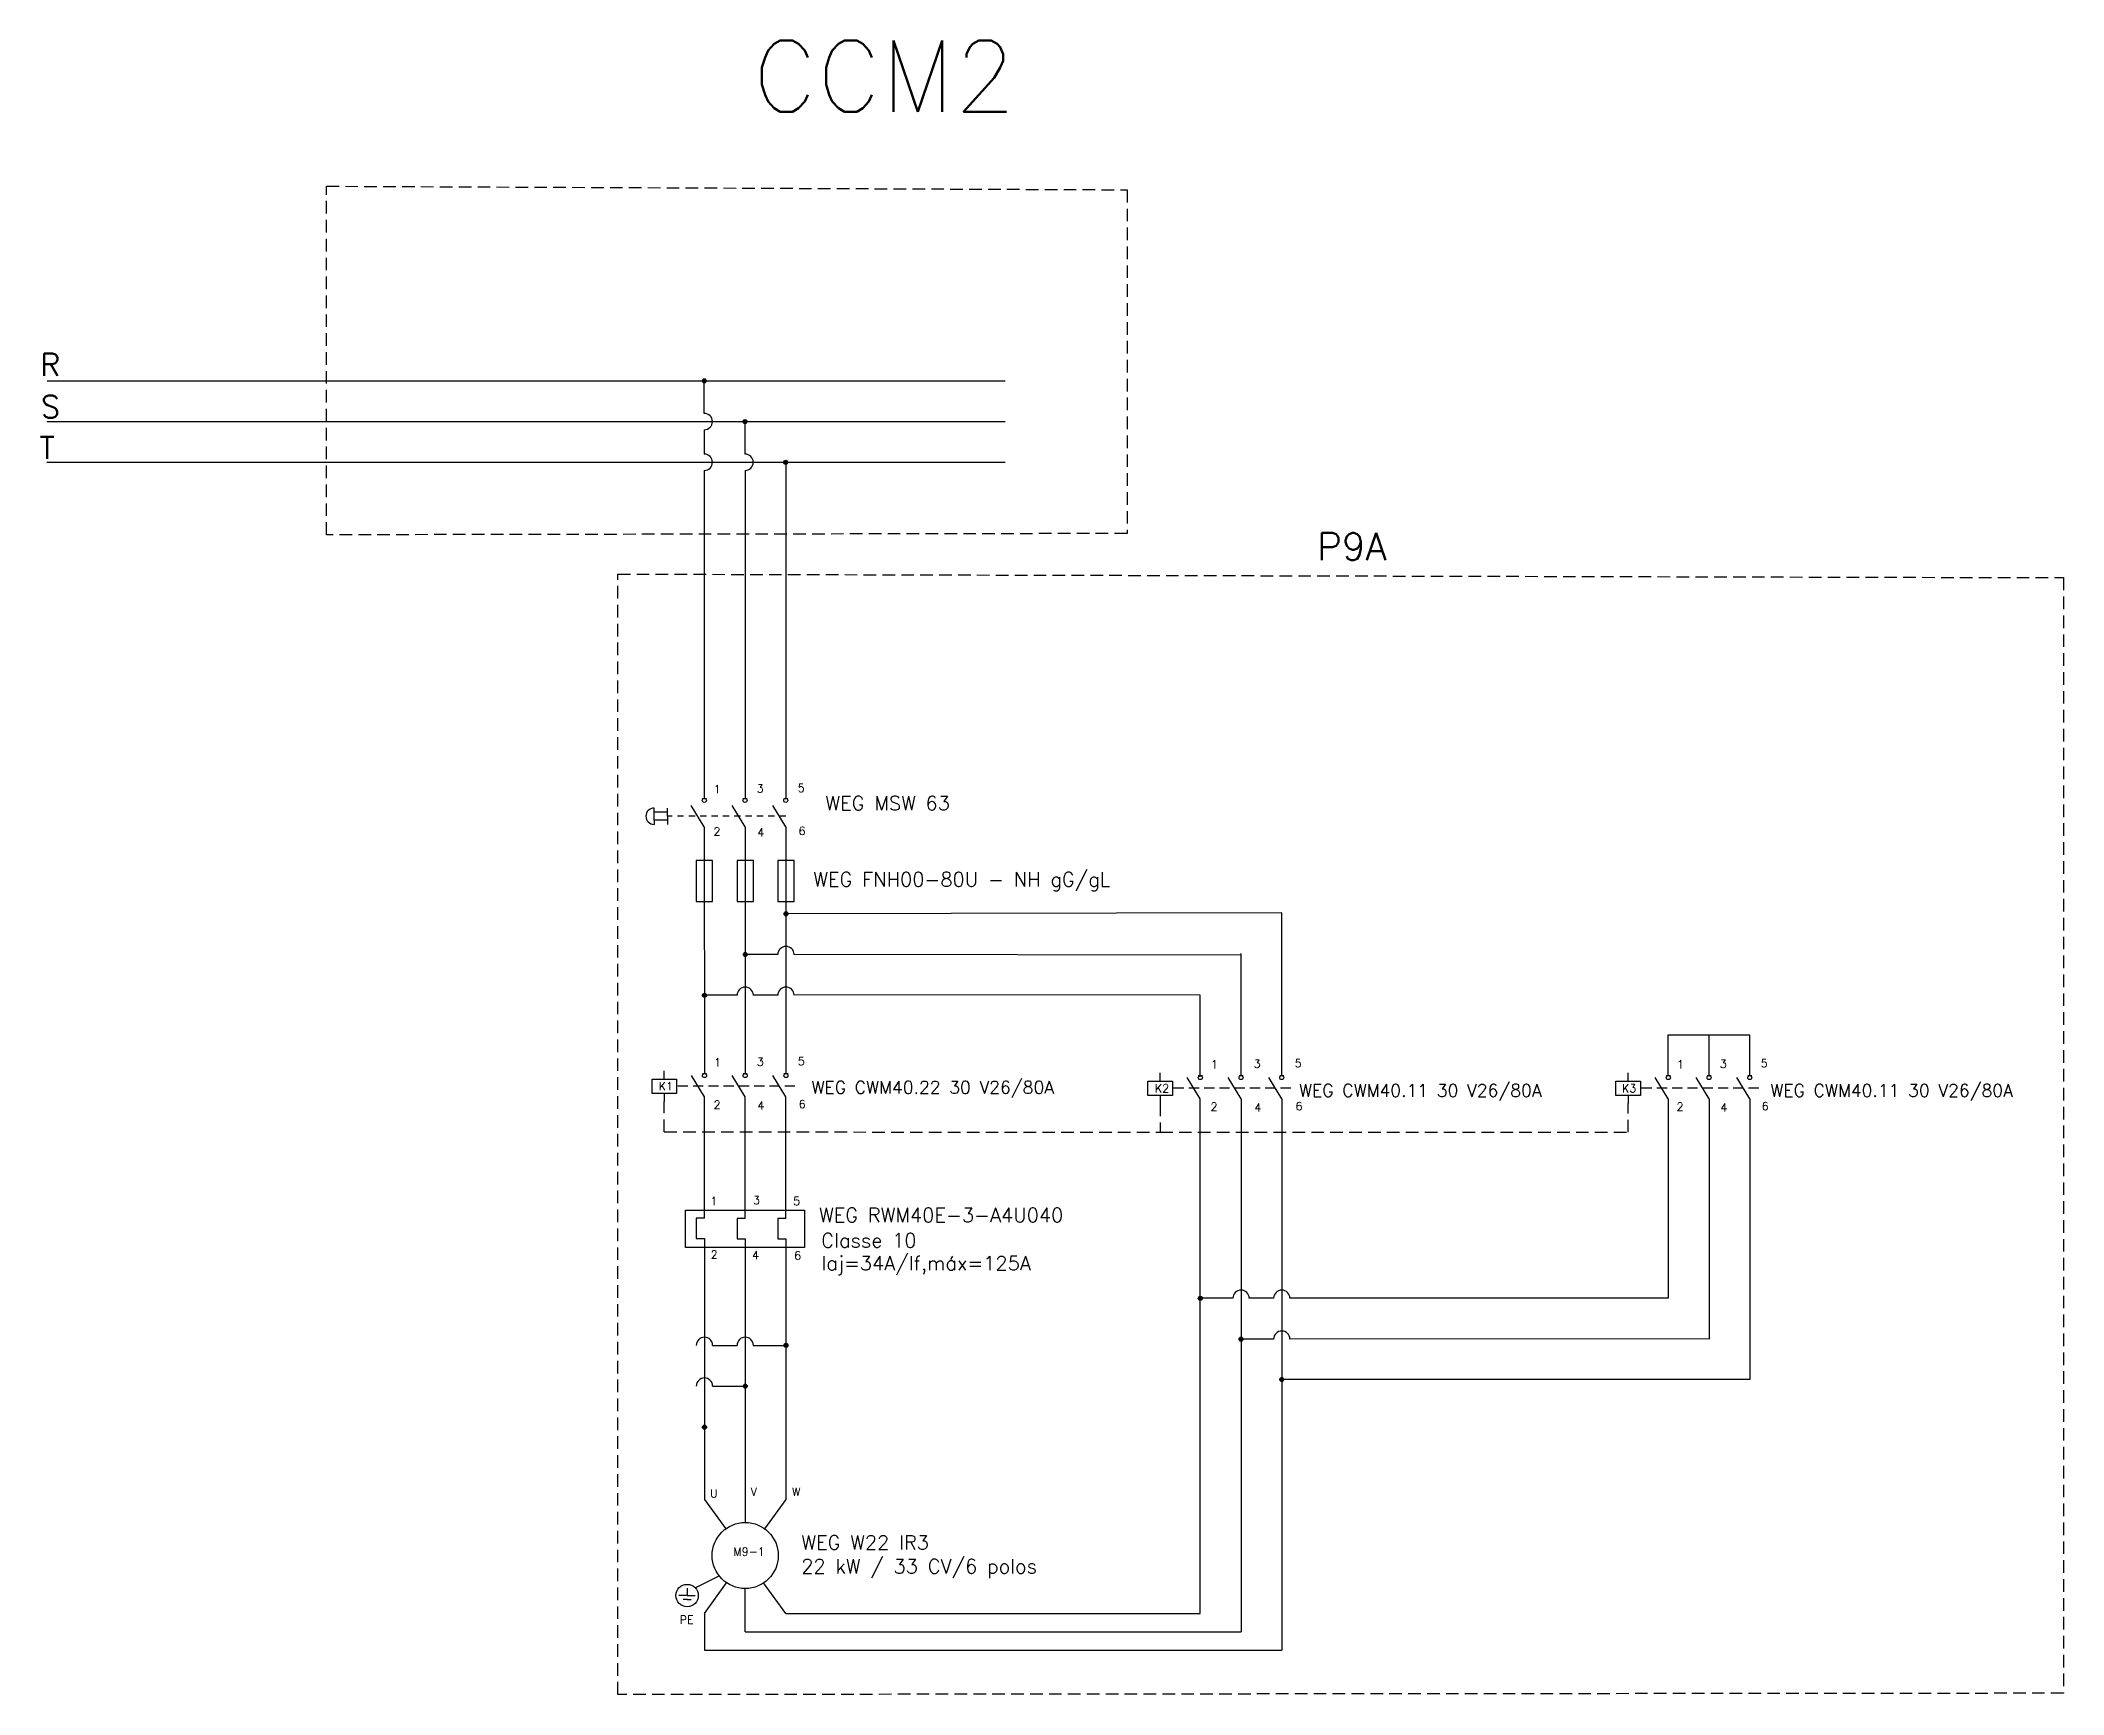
# Model space of a CAD drawing. Extents: x -543 to 641, y -96 to 322.
# Drawn here: x -150.35 to -110.22, y 117.46 to 150.28 of the extents above; entities that cross this region are included whole.
import ezdxf

# ---------------------------------------------------------------- set-up
doc = ezdxf.new("R2010")
doc.units = 0
doc.header["$MEASUREMENT"] = 0
doc.linetypes.add('DASHED2', pattern=[0.375, 0.25, -0.125])
doc.linetypes.add('HIDDEN', pattern=[0.375, 0.25, -0.125])
for name, color, linetype in [('_COTAS', 4, 'Continuous'), ('ELET_TRIFILAR_TEXTO', 4, 'Continuous'), ('Eletrocalha', 7, 'Continuous'), ('INTERTRAVAMENTO', 6, 'HIDDEN')]:
    doc.layers.add(name, color=color, linetype=linetype)
doc.layers.add('ELET_TRIFILAR_DESENHO', color=5, linetype='Continuous', plot=False)
doc.styles.add('ROMANS', font='romans')

msp = doc.modelspace()

# ---------------------------------------------------------------- texts
at = {"layer": 'ELET_TRIFILAR_TEXTO', "style": 'ROMANS'}
for s, height, p in [('CCM2', 1.4139, (-136.221, 148.867)), ('P9A', 0.5457, (-125.025, 139.966)), ('WEG MSW 63      ', 0.28277, (-134.782, 135.004)), ('WEG FNH00-80U - NH gG/gL  ', 0.28277, (-135.022, 133.491)), ('WEG CWM40.22 30 V26/80A', 0.25, (-135.057, 129.381)), ('WEG CWM40.11 30 V26/80A', 0.25, (-125.385, 129.32)), ('WEG CWM40.11 30 V26/80A', 0.25, (-116.036, 129.32)), ('WEG RWM40E-3-A4U040    ', 0.28277, (-134.909, 126.829)), ('Iaj=34A/If,máx=125A ', 0.28277, (-134.862, 125.875)), ('WEG W22 IR3', 0.28277, (-135.259, 120.331)), ('22 kW / 33 CV/6 polos', 0.28277, (-135.26, 119.86))]:
    msp.add_text(s, height=height, dxfattribs=at).set_placement(p)
at = {"layer": 'ELET_TRIFILAR_TEXTO', "linetype": 'Continuous', "attachment_point": 1, "style": 'ROMANS'}
for s, width, heights, insert, char_height in [('R', 0.45782, [0.385], (-150.357, 144.068), 0.441), ('S', 0.45782, [0.385], (-150.343, 143.234), 0.441), ('T', 0.45782, [0.385], (-150.371, 142.417), 0.441), ('K1', 0.45782, [0.385], (-138.089, 129.608), 0.1616), ('K2', 0.45782, [0.385], (-128.245, 129.567), 0.1616), ('K3', 0.45782, [0.385], (-118.98, 129.567), 0.1616), ('U', 0.45782, [0.385], (-137.071, 121.525), 0.162), ('V', 0.45782, [0.385], (-136.264, 121.559), 0.162), ('W', 0.45782, [0.385], (-135.444, 121.559), 0.162), ('M9-1', 0.51858, [0.563], (-136.608, 120.372), 0.1616), ('PE', 0.45782, [0.385], (-137.673, 119.021), 0.1616)]:
    msp.add_mtext_dynamic_manual_height_columns(s, width=width, gutter_width=2.793, heights=heights, dxfattribs=dict(at, insert=insert, char_height=char_height))
at = {"layer": 'ELET_TRIFILAR_TEXTO', "linetype": 'Continuous', "insert": (-134.865, 126.609), "char_height": 0.28277, "width": 5.65415, "attachment_point": 1, "style": 'ROMANS'}
msp.add_mtext('Classe 10     ', dxfattribs=at)

# ---------------------------------------------------------------- blocks, each defined once
blk = doc.blocks.new('Fusíveis')
at = {"layer": 'ELET_TRIFILAR_DESENHO', "linetype": 'Continuous'}
for p, q in [((143.684, 121.383), (143.484, 121.383)), ((143.484, 121.383), (143.484, 120.383)), ((143.884, 121.383), (143.684, 121.383)), ((143.884, 120.383), (143.884, 121.383)), ((144.684, 121.383), (144.484, 121.383)), ((144.484, 121.383), (144.484, 120.383)), ((144.884, 121.383), (144.684, 121.383)), ((144.884, 120.383), (144.884, 121.383)), ((145.684, 121.383), (145.484, 121.383)), ((145.484, 121.383), (145.484, 120.383)), ((145.884, 121.383), (145.684, 121.383)), ((145.884, 120.383), (145.884, 121.383)), ((143.484, 120.383), (143.884, 120.383)), ((144.484, 120.383), (144.884, 120.383)), ((145.484, 120.383), (145.884, 120.383))]:
    blk.add_line(p, q, dxfattribs=at)
blk = doc.blocks.new('Contator')
at = {"layer": 'ELET_TRIFILAR_DESENHO', "linetype": 'Continuous'}
for p, q in [((150.054, 111.998), (150.054, 112.198)), ((151.04, 111.562), (150.721, 112.083)), ((150.99, 112.133), (151.091, 112.133)), ((152.04, 111.562), (151.721, 112.083)), ((151.99, 112.133), (152.091, 112.133)), ((153.04, 111.562), (152.721, 112.083)), ((152.99, 112.133), (153.091, 112.133)), ((150.054, 111.646), (150.054, 111.446))]:
    blk.add_line(p, q, dxfattribs=at)
at = {"layer": 'ELET_TRIFILAR_DESENHO', "linetype": 'DASHED2'}
blk.add_line((153.26, 111.822), (150.354, 111.822), dxfattribs=at)
at = {"layer": 'ELET_TRIFILAR_DESENHO', "linetype": 'Continuous'}
blk.add_lwpolyline([(149.754, 111.998), (150.354, 111.998), (150.354, 111.646), (149.754, 111.646)], close=True, dxfattribs=at)
for centre in [(151.04, 112.083), (152.04, 112.083), (153.04, 112.083)]:
    blk.add_circle(centre, 0.05, dxfattribs=at)
blk = doc.blocks.new('Rele Termico')
at = {"layer": 'ELET_TRIFILAR_DESENHO', "linetype": 'Continuous'}
for p, q in [((151.04, 108.823), (150.84, 108.823)), ((150.84, 108.823), (150.84, 108.323)), ((152.04, 108.811), (151.84, 108.811)), ((151.84, 108.811), (151.84, 108.311)), ((153.04, 108.811), (152.84, 108.811)), ((152.84, 108.811), (152.84, 108.311)), ((150.84, 108.323), (151.04, 108.323)), ((151.84, 108.311), (152.04, 108.311)), ((152.84, 108.311), (153.04, 108.311))]:
    blk.add_line(p, q, dxfattribs=at)
blk.add_lwpolyline([(150.573, 109.022), (153.495, 109.022), (153.495, 108.102), (150.573, 108.102)], close=True, dxfattribs=at)
blk = doc.blocks.new('Nome - Contatos')
at = {"layer": 'ELET_TRIFILAR_TEXTO', "linetype": 'Continuous', "char_height": 0.2, "attachment_point": 1, "style": 'ROMANS'}
for s, insert in [('3', (143.513, 124.19)), ('5', (144.518, 124.204)), ('1', (142.46, 124.177)), ('2', (142.451, 123.136)), ('4', (143.528, 123.114)), ('6', (144.54, 123.15))]:
    blk.add_mtext_dynamic_manual_height_columns(s, width=0.31166, gutter_width=1.901, heights=[0.262], dxfattribs=dict(at, insert=insert))
blk = doc.blocks.new('Nome - Termico')
at = {"layer": 'ELET_TRIFILAR_TEXTO', "linetype": 'Continuous', "char_height": 0.2, "attachment_point": 1, "style": 'ROMANS'}
for s, insert in [('1', (149.774, 110.74)), ('3', (150.822, 110.762)), ('5', (151.809, 110.74)), ('2', (149.782, 109.425)), ('4', (150.799, 109.41)), ('6', (151.832, 109.402))]:
    blk.add_mtext_dynamic_manual_height_columns(s, width=0.31166, gutter_width=1.901, heights=[0.262], dxfattribs=dict(at, insert=insert))

# ---------------------------------------------------------------- hatches: boundary and pattern name
at = {"layer": 'ELET_TRIFILAR_DESENHO', "linetype": 'Continuous'}
h = msp.add_hatch(color=256, dxfattribs=at)
h.dxf.hatch_style = 1
h.paths.add_polyline_path([(-137.143, 143.526, 1), (-137.224, 143.526, 1)])
h = msp.add_hatch(color=256, dxfattribs=at)
h.dxf.hatch_style = 1
h.paths.add_polyline_path([(-136.335, 142.718, 1), (-136.416, 142.718, 1)])
h = msp.add_hatch(color=256, dxfattribs=at)
h.dxf.hatch_style = 1
h.paths.add_polyline_path([(-135.608, 141.91), (-135.527, 141.91, 1)])
h.paths.add_polyline_path([(-135.568, 141.91), (-135.568, 141.87, 0.414214), (-135.527, 141.91)])
h.paths.add_polyline_path([(-135.568, 141.87), (-135.568, 141.91), (-135.608, 141.91, 0.414214)])
h = msp.add_hatch(color=256, dxfattribs=at)
h.dxf.hatch_style = 1
h.paths.add_polyline_path([(-135.524, 132.949, 1), (-135.605, 132.949, 1)])
h = msp.add_hatch(color=256, dxfattribs=at)
h.dxf.hatch_style = 1
h.paths.add_polyline_path([(-136.332, 132.141, 1), (-136.413, 132.141, 1)])
h = msp.add_hatch(color=256, dxfattribs=at)
h.dxf.hatch_style = 1
h.paths.add_polyline_path([(-137.14, 131.333, 1), (-137.221, 131.333, 1)])
h = msp.add_hatch(color=256, dxfattribs=at)
h.dxf.hatch_style = 1
h.paths.add_polyline_path([(-127.304, 125.319, 1), (-127.385, 125.319, 1)])
h = msp.add_hatch(color=256, dxfattribs=at)
h.dxf.hatch_style = 1
h.paths.add_polyline_path([(-135.605, 124.384, -1), (-135.524, 124.384, -1)])
h = msp.add_hatch(color=256, dxfattribs=at)
h.dxf.hatch_style = 1
h.paths.add_polyline_path([(-126.496, 124.508, 1), (-126.577, 124.508, 1)])
h = msp.add_hatch(color=256, dxfattribs=at)
h.dxf.hatch_style = 1
h.paths.add_polyline_path([(-136.332, 123.576, 1), (-136.413, 123.576, 1)])
h = msp.add_hatch(color=256, dxfattribs=at)
h.dxf.hatch_style = 1
h.paths.add_polyline_path([(-125.688, 123.707, 1), (-125.769, 123.707, 1)])
h = msp.add_hatch(color=256, dxfattribs=at)
h.dxf.hatch_style = 1
h.paths.add_polyline_path([(-137.14, 122.762, 1), (-137.221, 122.762, 1)])

# ---------------------------------------------------------------- linework, layer by layer
for p, q in [((-150.219, 143.526), (-142.843, 143.526)), ((-142.843, 143.526), (-131.213, 143.526)), ((-137.183, 142.88), (-137.183, 143.526)), ((-150.225, 142.718), (-142.843, 142.718)), ((-142.843, 142.718), (-131.213, 142.718)), ((-137.183, 142.556), (-137.183, 142.072)), ((-136.375, 142.072), (-136.375, 142.718)), ((-150.225, 141.91), (-142.843, 141.91)), ((-142.843, 141.91), (-131.213, 141.91)), ((-137.183, 141.748), (-137.183, 139.263)), ((-136.375, 141.748), (-136.375, 139.241)), ((-135.568, 141.91), (-135.568, 139.263)), ((-137.183, 139.263), (-137.183, 135.24)), ((-135.568, 139.263), (-135.568, 135.24)), ((-136.375, 139.241), (-136.375, 135.24)), ((-137.183, 134.676), (-137.441, 135.096)), ((-137.224, 135.24), (-137.142, 135.24)), ((-136.375, 134.676), (-136.633, 135.096)), ((-136.416, 135.24), (-136.335, 135.24)), ((-135.568, 134.676), (-135.825, 135.096)), ((-135.608, 135.24), (-135.527, 135.24)), ((-137.183, 134.676), (-137.18, 129.778)), ((-136.375, 134.676), (-136.372, 129.778)), ((-135.568, 134.676), (-135.564, 129.778)), ((-136.372, 126.905), (-136.372, 129.317)), ((-135.564, 126.905), (-135.564, 129.317)), ((-137.18, 126.506), (-137.18, 122.271)), ((-136.372, 126.496), (-136.372, 121.814)), ((-135.564, 126.496), (-135.564, 122.271)), ((-137.18, 122.271), (-137.18, 121.328)), ((-135.564, 122.271), (-135.564, 121.328)), ((-136.372, 121.814), (-136.372, 120.87)), ((-137.18, 121.328), (-136.758, 120.745)), ((-135.564, 121.328), (-135.987, 120.745)), ((-137.362, 119.571), (-136.89, 119.812)), ((-137.18, 119.062), (-136.742, 119.673)), ((-135.564, 119.062), (-136.007, 119.67)), ((-137.524, 119.42), (-137.687, 119.42)), ((-137.524, 119.344), (-137.606, 119.344)), ((-137.524, 119.564), (-137.524, 119.42)), ((-137.524, 119.42), (-137.362, 119.42)), ((-137.524, 119.344), (-137.443, 119.344)), ((-136.372, 118.698), (-136.371, 119.559))]:
    msp.add_line(p, q, dxfattribs=at)
at = {"layer": 'ELET_TRIFILAR_DESENHO', "color": 254, "linetype": 'Continuous', "true_color": 0xcecce6}
for p, q in [((-138.181, 134.967), (-138.181, 135.048)), ((-137.915, 134.967), (-138.181, 134.967)), ((-138.181, 134.805), (-138.181, 134.967)), ((-137.915, 134.886), (-137.915, 135.048)), ((-137.915, 134.886), (-137.915, 134.724)), ((-137.915, 134.805), (-138.181, 134.805)), ((-138.181, 134.805), (-138.181, 134.724))]:
    msp.add_line(p, q, dxfattribs=at)
at = {"layer": 'ELET_TRIFILAR_DESENHO', "color": 254, "linetype": 'DASHED2', "ltscale": 0.5, "true_color": 0xcecce6}
msp.add_line((-135.568, 134.886), (-137.915, 134.886), dxfattribs=at)
at = {"layer": 'ELET_TRIFILAR_DESENHO', "linetype": 'HIDDEN'}
for points in [[(-144.679, 147.388), (-128.795, 147.317), (-128.795, 140.496), (-144.679, 140.47)], [(-138.899, 139.691), (-110.22, 139.62), (-110.22, 117.481), (-138.899, 117.455)]]:
    msp.add_lwpolyline(points, close=True, dxfattribs=at)
at = {"layer": 'ELET_TRIFILAR_DESENHO', "linetype": 'Continuous'}
for points in [[(-125.728, 132.97), (-135.564, 132.949)], [(-125.728, 129.738), (-125.728, 132.97)], [(-135.726, 132.141), (-136.372, 132.141)], [(-126.536, 132.131), (-135.403, 132.141)], [(-126.536, 129.738), (-126.536, 132.162)], [(-136.534, 131.333), (-137.18, 131.333)], [(-135.726, 131.333), (-136.211, 131.333)], [(-127.344, 129.717), (-127.344, 131.333), (-135.403, 131.342)], [(-118.06, 129.738), (-118.06, 130.546), (-116.444, 130.546)], [(-117.252, 129.738), (-117.252, 130.546)], [(-116.444, 129.738), (-116.444, 130.546)], [(-137.18, 126.91), (-137.18, 129.317)], [(-135.564, 119.062), (-127.344, 119.062), (-127.344, 129.277)], [(-126.536, 129.277), (-126.536, 118.698)], [(-125.728, 129.277), (-125.728, 118.335)], [(-118.06, 129.277), (-118.06, 125.319)], [(-117.252, 129.277), (-117.252, 124.508)], [(-116.444, 129.277), (-116.444, 123.707)], [(-126.698, 125.319), (-127.344, 125.319)], [(-125.89, 125.319), (-126.375, 125.319)], [(-118.06, 125.319), (-125.567, 125.319)], [(-125.89, 124.508), (-126.536, 124.508)], [(-117.252, 124.517), (-125.567, 124.508)], [(-137.019, 124.384), (-136.534, 124.384)], [(-136.211, 124.384), (-135.564, 124.384)], [(-116.444, 123.707), (-125.728, 123.707)], [(-137.019, 123.576), (-136.372, 123.576)], [(-137.18, 119.062), (-137.18, 118.335), (-125.728, 118.336)], [(-136.372, 118.698), (-126.536, 118.698)]]:
    msp.add_lwpolyline(points, dxfattribs=at)
for centre, radius in [((-137.183, 143.526), 0.0404), ((-136.375, 142.718), 0.0404), ((-135.568, 141.91), 0.0404), ((-137.183, 135.199), 0.0404), ((-136.375, 135.199), 0.0404), ((-135.568, 135.199), 0.0404), ((-135.564, 132.949), 0.0404), ((-136.372, 132.141), 0.0404), ((-137.18, 131.333), 0.0404), ((-127.344, 125.319), 0.0404), ((-135.564, 124.384), 0.0404), ((-126.536, 124.508), 0.0404), ((-136.372, 123.576), 0.0404), ((-125.728, 123.707), 0.0404), ((-137.18, 122.762), 0.0404), ((-136.372, 120.215), 0.656), ((-137.524, 119.42), 0.222)]:
    msp.add_circle(centre, radius, dxfattribs=at)
for centre, start, end in [((-137.183, 142.718), 270, 90), ((-137.183, 141.91), 270, 90), ((-136.375, 141.91), 270, 90), ((-135.564, 132.141), 0, 180), ((-136.372, 131.333), 0, 180), ((-135.564, 131.333), 0, 180), ((-126.536, 125.319), 0, 180), ((-125.728, 125.319), 0, 180), ((-137.18, 124.384), 0, 180), ((-136.372, 124.384), 0, 180), ((-125.728, 124.508), 0, 180), ((-137.18, 123.576), 0, 180)]:
    msp.add_arc(centre, 0.162, start, end, dxfattribs=at)
at = {"layer": 'ELET_TRIFILAR_DESENHO', "color": 254, "linetype": 'Continuous', "true_color": 0xcecce6}
msp.add_arc((-138.181, 134.886), 0.162, 90, 270, dxfattribs=at)
at = {"layer": 'Eletrocalha', "color": 6, "linetype": 'DASHED2'}
for points in [[(-128.141, 129.184), (-128.141, 128.618), (-118.859, 128.613), (-118.856, 129.184)], [(-137.977, 128.62), (-137.977, 128.62), (-128.141, 128.618), (-128.141, 128.618)]]:
    msp.add_lwpolyline(points, dxfattribs=at)
at = {"layer": 'INTERTRAVAMENTO', "linetype": 'DASHED2'}
msp.add_line((-137.977, 128.62), (-137.977, 129.223), dxfattribs=at)

# ---------------------------------------------------------------- block references
at = {"layer": '_COTAS', "linetype": 'Continuous', "xscale": 0.8079180569963671, "yscale": 0.8079180569963671, "zscale": 0.8079180569963671}
for name, p in [('Nome - Contatos', (-252.091, 35.18)), ('Nome - Contatos', (-252.088, 29.759)), ('Nome - Contatos', (-242.231, 29.719)), ('Nome - Contatos', (-232.986, 29.719)), ('Nome - Termico', (-258.069, 37.861))]:
    msp.add_blockref(name, p, dxfattribs=at)
at = {"layer": 'ELET_TRIFILAR_DESENHO', "linetype": 'Continuous', "xscale": 0.8079180569963671, "yscale": 0.8079180569963671, "zscale": 0.8079180569963671}
for name, p in [('Fusíveis', (-253.265, 35.937)), ('Contator', (-259.208, 39.184)), ('Contator', (-249.372, 39.145)), ('Contator', (-240.088, 39.145)), ('Rele Termico', (-259.208, 38.99))]:
    msp.add_blockref(name, p, dxfattribs=at)

msp.set_redraw_order([(e.dxf.handle, doc.entitydb.next_handle()) for e in msp.query("TEXT MTEXT ATTDEF DIMENSION ARC_DIMENSION")])  # texts and dimensions are drawn at this point

doc.saveas('drawing.dxf')
